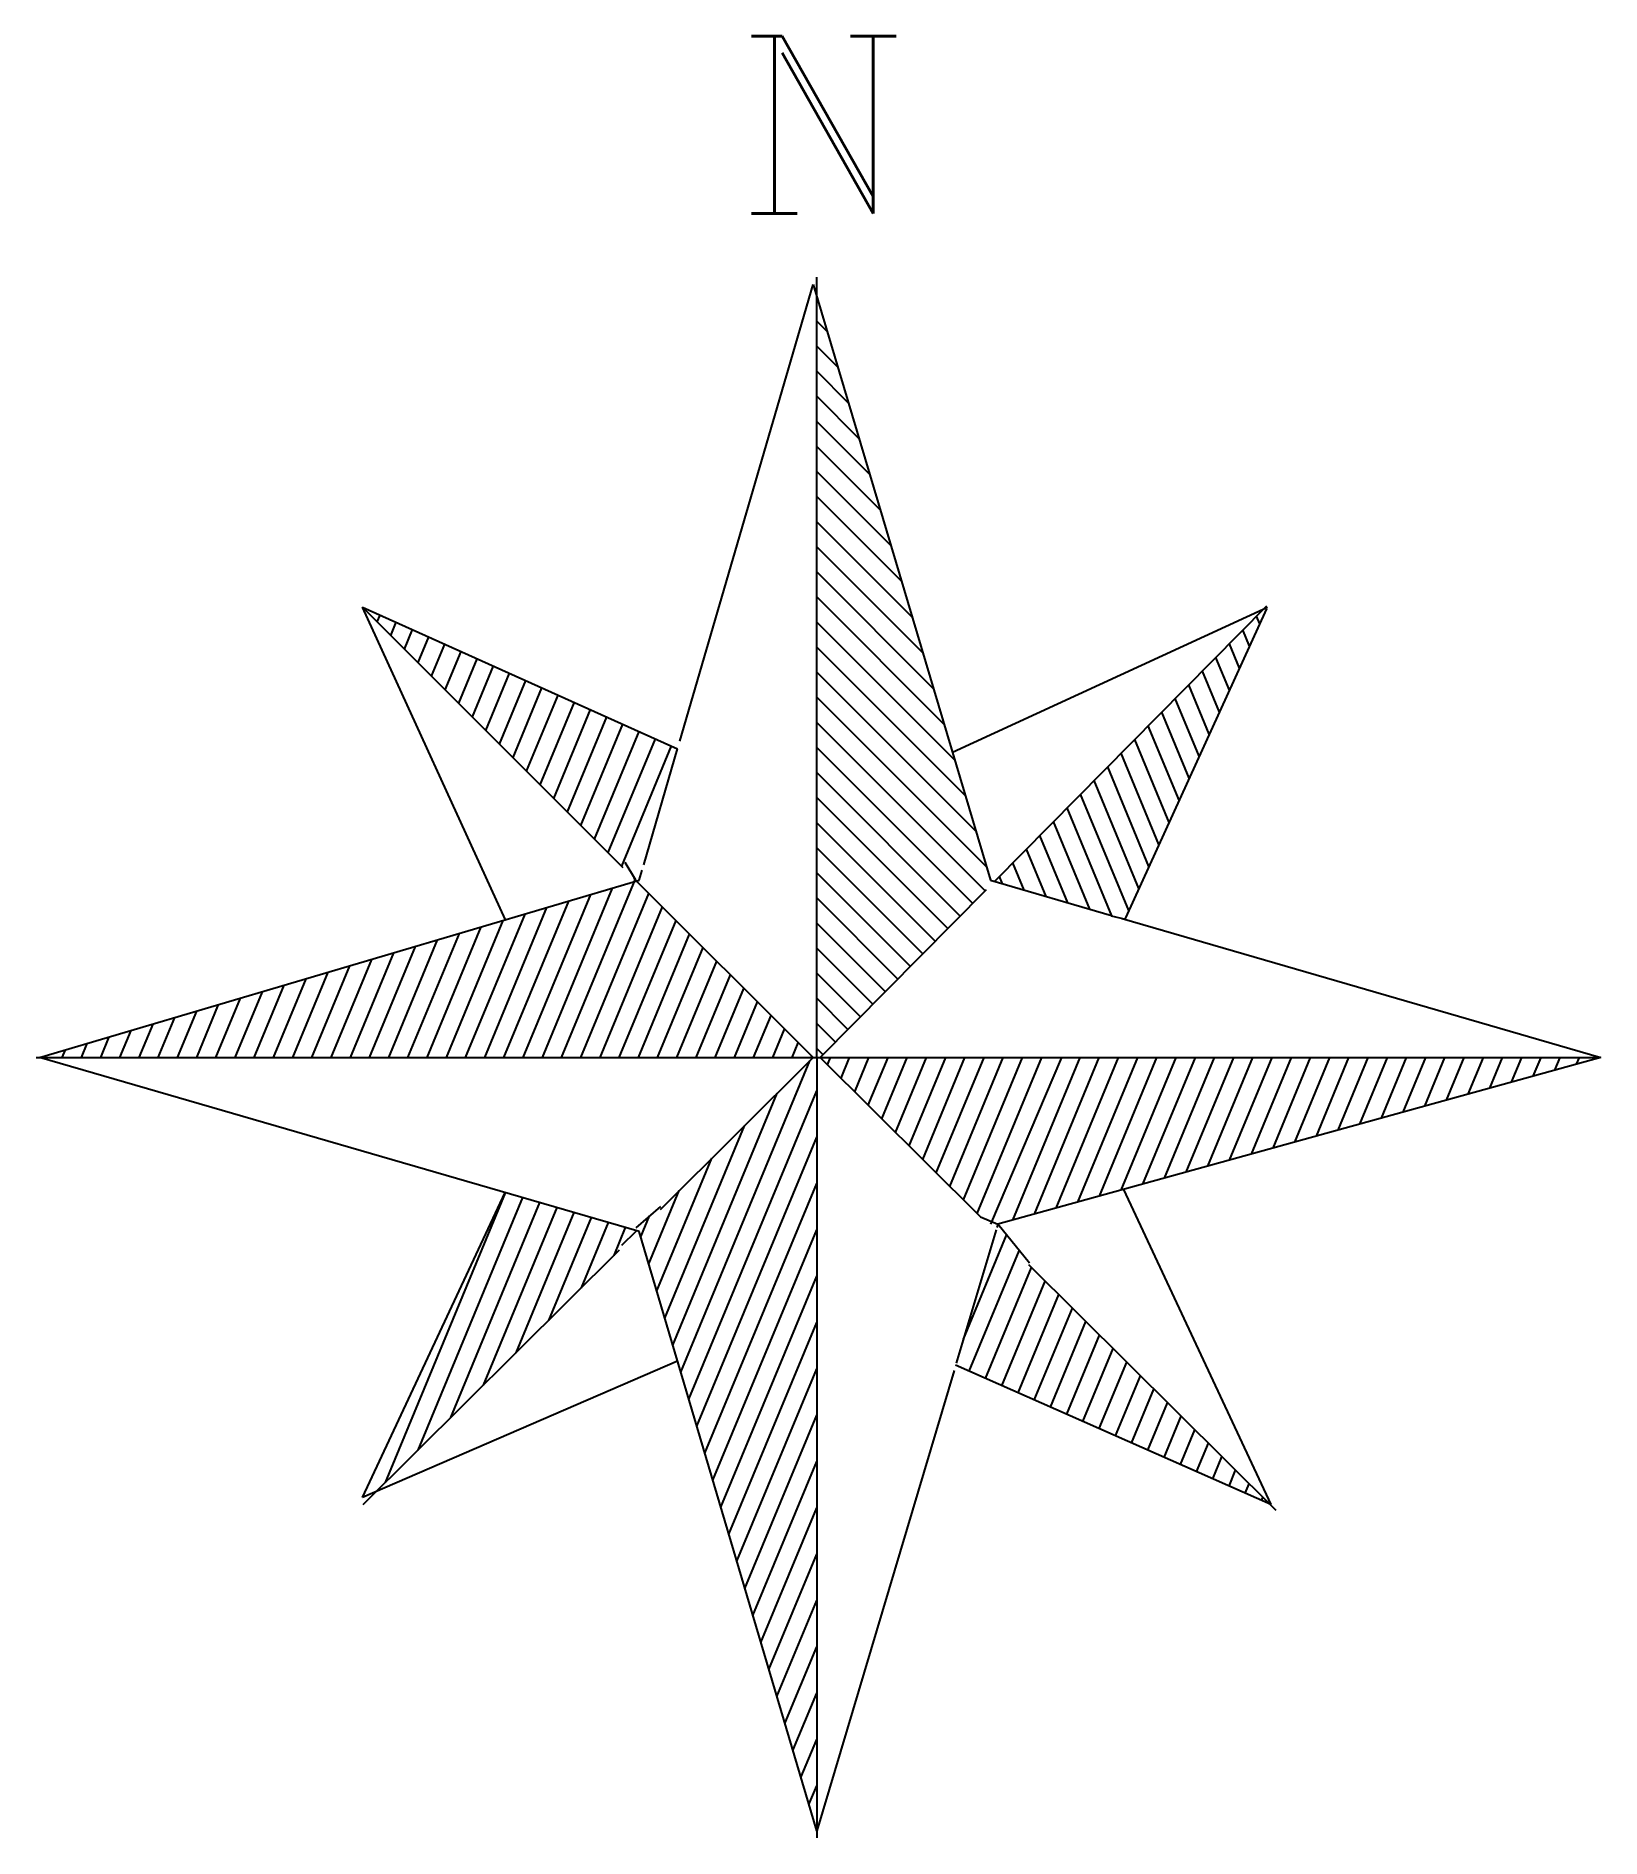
# Model space of a CAD drawing. Header units: millimetres. Extents: x 3191 to 879702, y -27549 to 222194.
# Drawn here: x 394560 to 424904, y 121354 to 156308 of the extents above; entities that cross this region are included whole.
import ezdxf
from ezdxf.enums import TextEntityAlignment as Align

# ---------------------------------------------------------------- set-up
doc = ezdxf.new("R2010")
doc.units = ezdxf.units.MM
doc.header["$MEASUREMENT"] = 0
doc.styles.add('COMPLEX', font='complex', dxfattribs={"width": 1.2, "height": 1})

msp = doc.modelspace()

# ---------------------------------------------------------------- texts
at = {"color": 0, "style": 'COMPLEX'}
msp.add_text('N', height=3440.35792, dxfattribs=at).set_placement((409835.21769, 154588.19777), align=Align.MIDDLE)

# ---------------------------------------------------------------- blocks, each defined once
blk = doc.blocks.new('*X22')
at = {"color": 0}
for p, q in [((700, 421.471), (699.997, 421.474)), ((700.297, 420.468), (700, 420.764)), ((700.596, 419.461), (700, 420.057)), ((700.896, 418.454), (700, 419.35)), ((701.195, 417.448), (700, 418.643)), ((701.495, 416.441), (700, 417.936)), ((701.795, 415.434), (700, 417.229)), ((702.094, 414.427), (700, 416.522)), ((702.394, 413.421), (700, 415.815)), ((702.693, 412.414), (700, 415.107)), ((702.993, 411.407), (700, 414.4)), ((703.293, 410.4), (700, 413.693)), ((703.592, 409.394), (700, 412.986)), ((703.892, 408.387), (700, 412.279)), ((704.192, 407.38), (700, 411.572)), ((704.491, 406.374), (700, 410.865)), ((704.791, 405.367), (700, 410.158)), ((704.747, 404.703), (700, 409.451)), ((704.396, 404.348), (700, 408.743)), ((704.044, 403.992), (700, 408.036)), ((703.693, 403.636), (700, 407.329)), ((703.342, 403.281), (700, 406.622)), ((702.99, 402.925), (700, 405.915)), ((702.639, 402.569), (700, 405.208)), ((702.287, 402.214), (700, 404.501)), ((701.936, 401.858), (700, 403.794)), ((701.584, 401.502), (700, 403.087)), ((701.233, 401.147), (700, 402.379)), ((700.881, 400.791), (700, 401.672)), ((700.53, 400.435), (700, 400.965)), ((700.179, 400.08), (700, 400.258))]:
    blk.add_line(p, q, dxfattribs=at)
blk = doc.blocks.new('*X23')
at = {"color": 0}
for p, q in [((712.199, 411.603), (712.012, 412.055)), ((712.483, 412.225), (712.393, 412.441)), ((711.915, 410.982), (711.631, 411.669)), ((711.632, 410.36), (711.249, 411.284)), ((711.064, 409.118), (710.487, 410.512)), ((711.348, 409.739), (710.868, 410.898)), ((710.78, 408.496), (710.105, 410.126)), ((710.496, 407.875), (709.724, 409.74)), ((709.929, 406.632), (708.961, 408.968)), ((710.213, 407.253), (709.343, 409.354)), ((709.645, 406.011), (708.58, 408.582)), ((709.361, 405.389), (708.199, 408.196)), ((708.794, 404.146), (707.436, 407.424)), ((709.077, 404.768), (707.817, 407.81)), ((707.694, 404.188), (706.673, 406.652)), ((707.079, 404.367), (706.292, 406.266)), ((705.848, 404.724), (705.529, 405.495)), ((706.463, 404.546), (705.91, 405.88)), ((705.233, 404.903), (705.148, 405.109))]:
    blk.add_line(p, q, dxfattribs=at)
blk = doc.blocks.new('*X24')
at = {"color": 0}
for p, q in [((712.199, 411.603), (712.012, 412.055)), ((712.483, 412.225), (712.393, 412.441)), ((711.915, 410.982), (711.631, 411.669)), ((711.632, 410.36), (711.249, 411.284)), ((711.064, 409.118), (710.487, 410.512)), ((711.348, 409.739), (710.868, 410.898)), ((710.78, 408.496), (710.105, 410.126)), ((710.496, 407.875), (709.724, 409.74)), ((709.929, 406.632), (708.961, 408.968)), ((710.213, 407.253), (709.343, 409.354)), ((709.645, 406.011), (708.58, 408.582)), ((709.361, 405.389), (708.199, 408.196)), ((708.794, 404.146), (707.436, 407.424)), ((709.077, 404.768), (707.817, 407.81)), ((708.315, 403.996), (707.055, 407.038)), ((707.694, 404.188), (706.673, 406.652)), ((707.079, 404.367), (706.292, 406.266)), ((705.848, 404.724), (705.529, 405.495)), ((706.463, 404.546), (705.91, 405.88)), ((705.233, 404.903), (705.148, 405.109))]:
    blk.add_line(p, q, dxfattribs=at)
blk = doc.blocks.new('*X25')
at = {"color": 0}
for p, q in [((700.303, 399.798), (700.387, 400)), ((700.687, 399.417), (700.928, 400)), ((701.07, 399.036), (701.47, 400)), ((701.453, 398.655), (702.011, 400)), ((701.837, 398.273), (702.552, 400)), ((702.22, 397.892), (703.093, 400)), ((702.603, 397.511), (703.634, 400)), ((702.987, 397.13), (704.176, 400)), ((703.37, 396.749), (704.717, 400)), ((703.754, 396.368), (705.258, 400)), ((704.137, 395.987), (705.799, 400)), ((704.52, 395.606), (706.34, 400)), ((705.525, 395.417), (707.423, 400)), ((706.136, 395.586), (707.964, 400)), ((706.747, 395.755), (708.505, 400)), ((707.358, 395.924), (709.046, 400)), ((707.969, 396.093), (709.588, 400)), ((708.58, 396.262), (710.129, 400)), ((709.192, 396.431), (710.67, 400)), ((709.803, 396.6), (711.211, 400)), ((710.414, 396.769), (711.752, 400)), ((711.025, 396.938), (712.293, 400)), ((711.636, 397.107), (712.835, 400)), ((712.248, 397.276), (713.376, 400)), ((712.859, 397.445), (713.917, 400)), ((713.47, 397.614), (714.458, 400)), ((714.081, 397.783), (714.999, 400)), ((714.692, 397.952), (715.541, 400)), ((715.304, 398.121), (716.082, 400)), ((715.915, 398.29), (716.623, 400)), ((716.526, 398.459), (717.164, 400)), ((717.137, 398.628), (717.705, 400)), ((717.748, 398.797), (718.247, 400)), ((718.359, 398.966), (718.788, 400)), ((718.971, 399.135), (719.329, 400)), ((719.582, 399.304), (719.87, 400)), ((720.193, 399.473), (720.411, 400)), ((720.804, 399.642), (720.953, 400)), ((721.415, 399.811), (721.494, 400))]:
    blk.add_line(p, q, dxfattribs=at)
blk = doc.blocks.new('*X26')
at = {"color": 0}
for p, q in [((704.133, 392.058), (705.35, 394.995)), ((704.3, 391.156), (705.709, 394.556)), ((704.758, 390.953), (706.054, 394.081)), ((705.215, 390.751), (706.437, 393.7)), ((705.673, 390.549), (706.82, 393.319)), ((706.13, 390.347), (707.204, 392.938)), ((706.588, 390.145), (707.587, 392.557)), ((707.045, 389.943), (707.97, 392.176)), ((707.503, 389.741), (708.354, 391.795)), ((707.96, 389.539), (708.737, 391.414)), ((708.418, 389.336), (709.12, 391.033)), ((708.875, 389.134), (709.504, 390.652)), ((709.333, 388.932), (709.887, 390.271)), ((709.79, 388.73), (710.27, 389.889)), ((710.248, 388.528), (710.654, 389.508)), ((710.705, 388.326), (711.037, 389.127)), ((711.162, 388.124), (711.42, 388.746)), ((711.62, 387.921), (711.804, 388.365)), ((712.077, 387.719), (712.187, 387.984)), ((712.535, 387.517), (712.57, 387.603))]:
    blk.add_line(p, q, dxfattribs=at)
blk = doc.blocks.new('*X27')
at = {"color": 0}
for p, q in [((696.173, 391.134), (699.808, 399.909)), ((695.948, 391.896), (698.888, 398.994)), ((696.399, 390.372), (700, 399.065)), ((695.722, 392.658), (697.968, 398.08)), ((696.624, 389.609), (700, 397.759)), ((695.497, 393.42), (697.048, 397.165)), ((695.271, 394.182), (696.128, 396.251)), ((696.85, 388.847), (700, 396.452)), ((695.046, 394.945), (695.29, 395.535)), ((697.075, 388.085), (700, 395.146)), ((697.301, 387.323), (700, 393.839)), ((697.526, 386.561), (700, 392.532)), ((697.752, 385.799), (700, 391.226)), ((697.977, 385.036), (700, 389.919)), ((698.203, 384.274), (700, 388.613)), ((698.428, 383.512), (700, 387.306)), ((698.654, 382.75), (700, 386)), ((698.879, 381.988), (700, 384.693)), ((699.105, 381.226), (700, 383.387)), ((699.33, 380.463), (700, 382.08)), ((699.556, 379.701), (700, 380.773)), ((699.781, 378.939), (700, 379.467))]:
    blk.add_line(p, q, dxfattribs=at)
blk = doc.blocks.new('*X28')
at = {"color": 0}
for p, q in [((687.848, 388.021), (691.233, 396.192)), ((688.768, 388.935), (691.716, 396.052)), ((689.688, 389.849), (692.2, 395.912)), ((690.608, 390.764), (692.683, 395.772)), ((691.528, 391.678), (693.166, 395.632)), ((692.448, 392.593), (693.649, 395.492)), ((693.368, 393.507), (694.132, 395.352)), ((694.288, 394.422), (694.615, 395.212))]:
    blk.add_line(p, q, dxfattribs=at)
blk = doc.blocks.new('*X29')
at = {"color": 0}
for p, q in [((692.81, 400), (694.887, 405.013)), ((691.187, 400), (693.015, 404.413)), ((691.728, 400), (693.631, 404.595)), ((692.269, 400), (694.248, 404.778)), ((693.352, 400), (695.27, 404.63)), ((689.563, 400), (691.164, 403.865)), ((690.104, 400), (691.781, 404.048)), ((690.646, 400), (692.398, 404.23)), ((693.893, 400), (695.652, 404.248)), ((694.434, 400), (696.035, 403.865)), ((688.481, 400), (689.931, 403.5)), ((689.022, 400), (690.547, 403.683)), ((694.975, 400), (696.418, 403.482)), ((686.857, 400), (688.08, 402.953)), ((687.398, 400), (688.697, 403.135)), ((687.94, 400), (689.314, 403.318)), ((695.516, 400), (696.8, 403.1)), ((685.234, 400), (686.23, 402.405)), ((685.775, 400), (686.847, 402.588)), ((686.316, 400), (687.464, 402.77)), ((696.058, 400), (697.183, 402.717)), ((683.61, 400), (684.38, 401.858)), ((684.151, 400), (684.996, 402.04)), ((684.692, 400), (685.613, 402.223)), ((696.599, 400), (697.566, 402.334)), ((697.14, 400), (697.948, 401.952)), ((682.528, 400), (683.146, 401.493)), ((683.069, 400), (683.763, 401.675)), ((697.681, 400), (698.331, 401.569)), ((680.904, 400), (681.296, 400.945)), ((681.445, 400), (681.913, 401.128)), ((681.987, 400), (682.529, 401.31)), ((698.222, 400), (698.714, 401.186)), ((679.281, 400), (679.445, 400.398)), ((679.822, 400), (680.062, 400.581)), ((680.363, 400), (680.679, 400.763)), ((698.764, 400), (699.096, 400.804)), ((699.305, 400), (699.479, 400.421)), ((678.198, 400), (678.212, 400.033)), ((678.739, 400), (678.829, 400.216)), ((699.846, 400), (699.862, 400.038))]:
    blk.add_line(p, q, dxfattribs=at)
blk = doc.blocks.new('*X30')
at = {"color": 0}
for p, q in [((687.233, 412.667), (687.24, 412.682)), ((687.616, 412.284), (687.696, 412.477)), ((687.999, 411.901), (688.152, 412.272)), ((688.381, 411.519), (688.608, 412.067)), ((688.764, 411.136), (689.065, 411.862)), ((689.147, 410.753), (689.521, 411.657)), ((689.529, 410.371), (689.977, 411.451)), ((689.912, 409.988), (690.433, 411.246)), ((690.295, 409.605), (690.889, 411.041)), ((690.677, 409.223), (691.346, 410.836)), ((691.06, 408.84), (691.802, 410.631)), ((691.443, 408.457), (692.258, 410.426)), ((691.825, 408.075), (692.714, 410.221)), ((692.208, 407.692), (693.171, 410.016)), ((692.591, 407.309), (693.627, 409.81)), ((692.973, 406.927), (694.083, 409.605)), ((693.356, 406.544), (694.539, 409.4)), ((693.739, 406.161), (694.996, 409.195)), ((694.122, 405.778), (695.452, 408.99)), ((694.504, 405.396), (695.908, 408.785))]:
    blk.add_line(p, q, dxfattribs=at)

# ---------------------------------------------------------------- linework, layer by layer
at = {"color": 0}
for p, q in [((407043.29843, 142627.3118), (409628.79622, 151491.87564)), ((409628.79622, 151491.87564), (413069.15414, 139932.27302)), ((409697.60338, 136491.91509), (409697.60338, 151629.48996)), ((403660.74465, 139164.07751), (400890.28709, 145230.42422)), ((400890.28709, 145230.42422), (407001.17619, 142482.89269)), ((405947.61324, 140173.09807), (400890.28709, 145230.42422)), ((412328.99404, 142419.21096), (418436.1125, 145230.42422)), ((418418.29024, 145248.03431), (413151.23425, 139917.51981)), ((418421.98609, 145199.49224), (415684.94159, 139206.30861)), ((406343.55715, 140228.19884), (407000.91322, 142481.99108)), ((406188.4383, 139932.27302), (405982.01682, 140276.30881)), ((394628.83567, 136491.91509), (406257.24545, 139932.27302)), ((409628.79622, 136491.91509), (406154.03472, 139966.67659)), ((406257.24545, 139932.27302), (406315.04347, 140130.43763)), ((413069.15414, 139932.27302), (415410.74212, 139251.57883)), ((412981.27637, 139745.51425), (409766.41054, 136491.91509)), ((415408.59753, 139244.20143), (415683.82616, 139175.39427)), ((415619.52265, 139190.88682), (424903.9854, 136491.91509)), ((415684.94159, 139206.30861), (415673.06721, 139180.30781)), ((394560.02851, 136491.91509), (424835.17824, 136491.91509)), ((406257.24545, 133120.36433), (394628.83567, 136491.91509)), ((409628.79622, 136491.91509), (406661.23016, 133542.11889)), ((409697.60338, 136491.91509), (409697.60338, 121354.34023)), ((409697.60338, 136491.91509), (409697.60338, 121354.34023)), ((409766.41054, 136491.91509), (412871.83934, 133404.75352)), ((414445.29731, 136491.91509), (413069.15414, 133257.97864)), ((424903.9854, 136491.91509), (413206.76846, 133257.97864)), ((400890.28709, 127959.82744), (403656.75815, 133874.35177)), ((415644.07142, 133931.82123), (418504.91966, 127822.21312)), ((406670.08841, 133602.01444), (406188.4383, 133189.17149)), ((412871.83934, 133404.75352), (413206.76846, 133257.97864)), ((413206.76846, 133257.97864), (413187.92331, 133194.79197)), ((413826.03289, 132501.0999), (413206.76846, 133257.97864)), ((406188.4383, 133120.36433), (405913.20966, 132845.13569)), ((409697.60338, 121491.95455), (406257.24545, 133120.36433)), ((413174.69865, 133150.45044), (412404.36186, 130567.55651)), ((405867.88964, 132753.52891), (400898.52732, 127813.92326)), ((413803.56976, 132478.50386), (418599.83381, 127710.45313)), ((407001.07207, 130606.23038), (400890.28709, 127959.82744)), ((412361.05108, 130422.33801), (409697.60338, 121491.95455)), ((418504.91966, 127822.21312), (412391.25233, 130523.60102))]:
    msp.add_line(p, q, dxfattribs=at)

# ---------------------------------------------------------------- block references
at = {"color": 0, "xscale": 688.0715846974226, "yscale": 688.0715846974226, "zscale": 688.0715846974226}
for name in ['*X22', '*X30', '*X23', '*X24', '*X29', '*X27', '*X25', '*X28', '*X26']:
    msp.add_blockref(name, (-71952.50591, -138736.71879), dxfattribs=at)

msp.set_redraw_order([(e.dxf.handle, doc.entitydb.next_handle()) for e in msp.query("TEXT MTEXT ATTDEF DIMENSION ARC_DIMENSION")])  # texts and dimensions are drawn at this point

doc.saveas('drawing.dxf')
